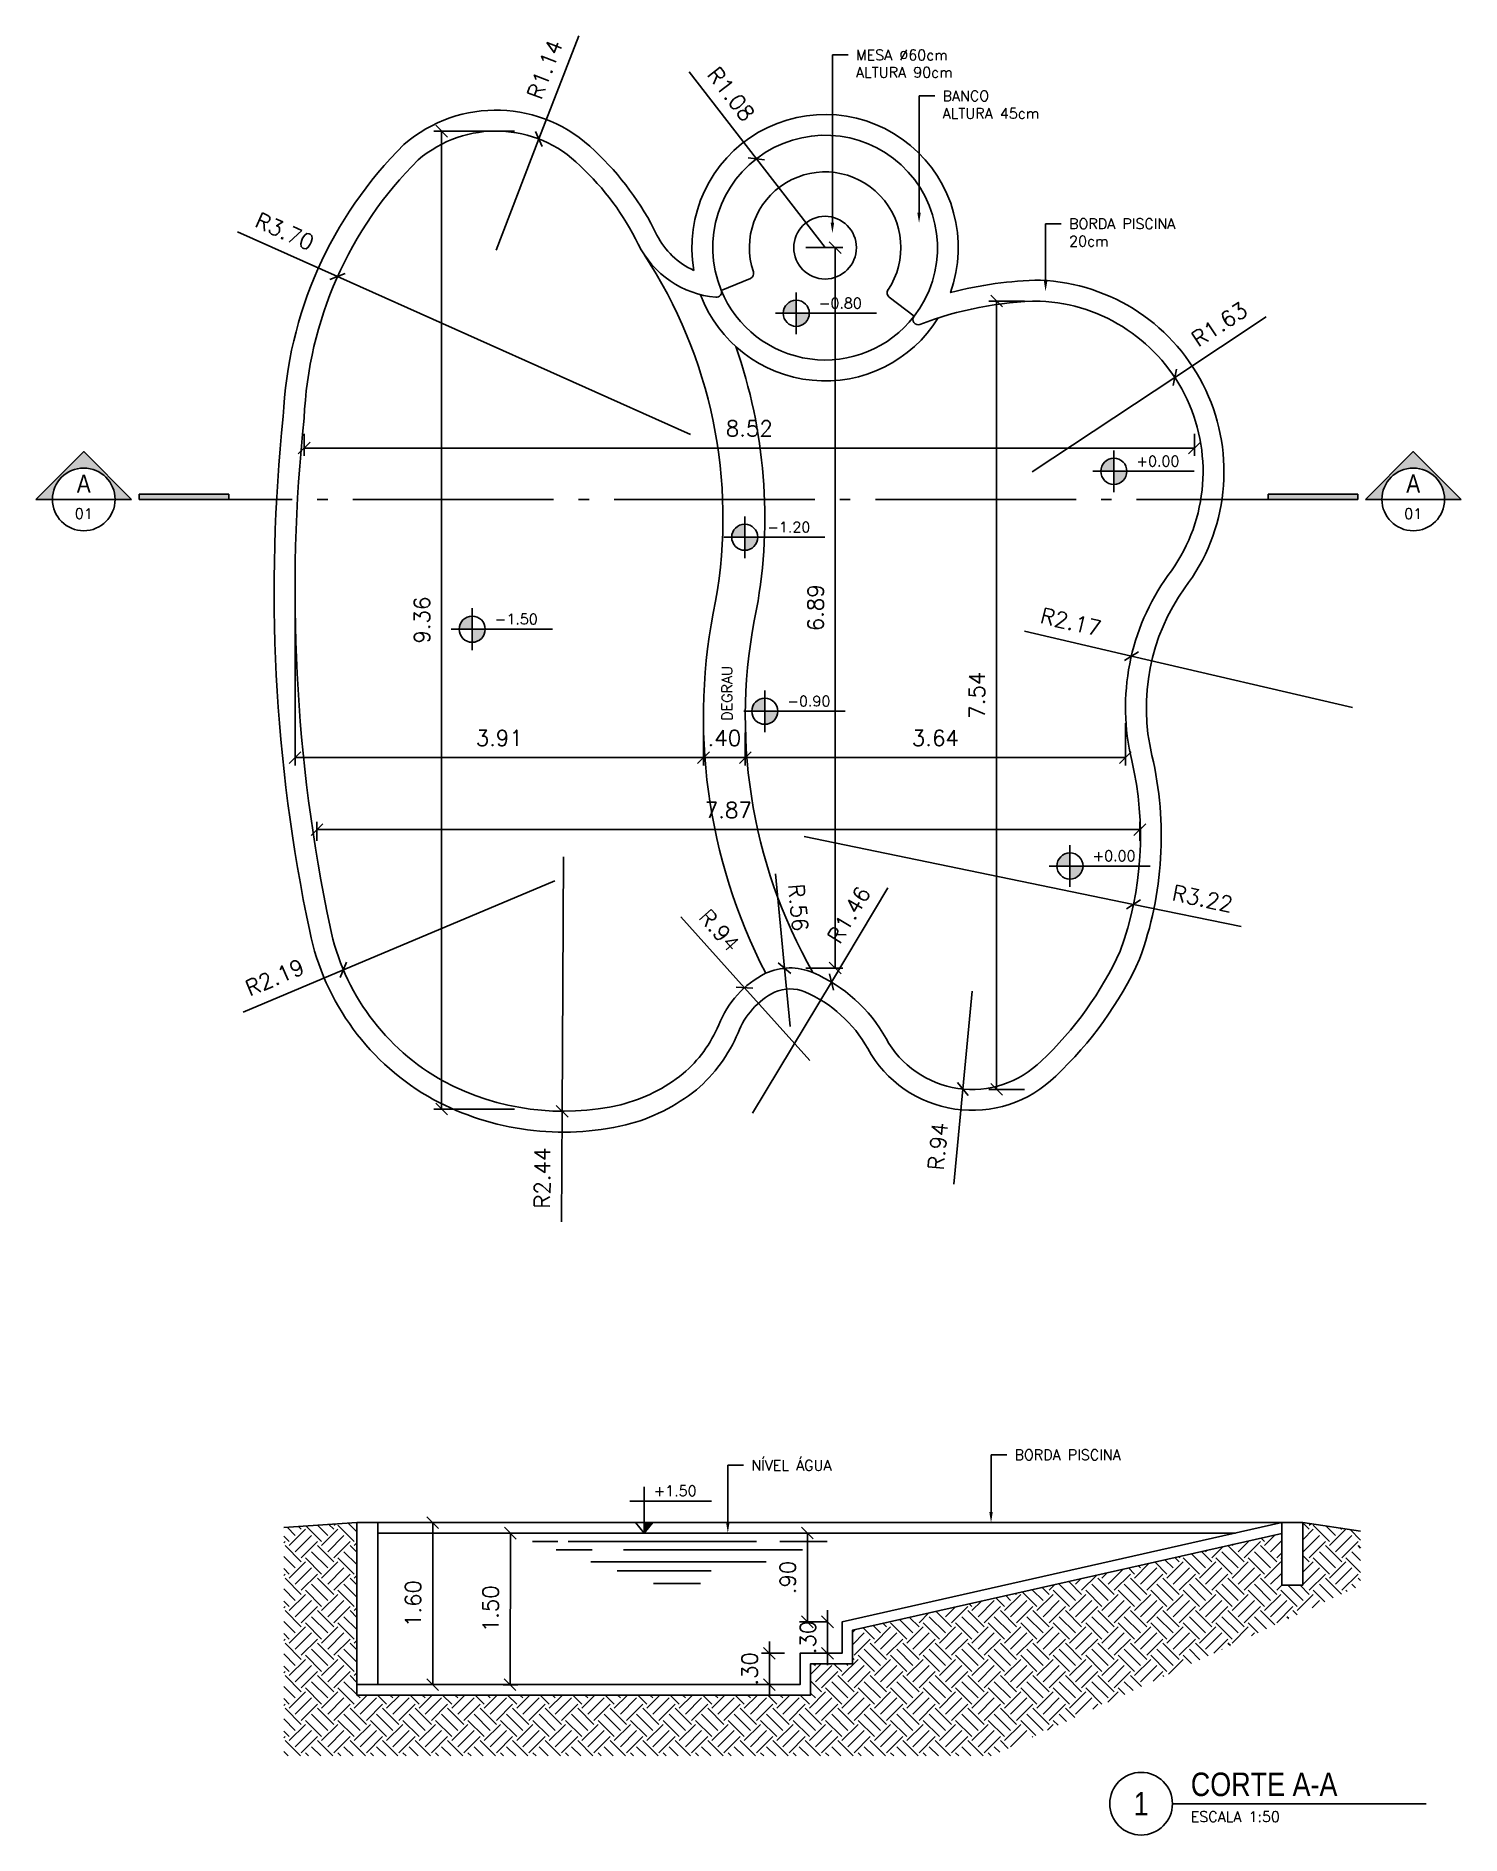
# Model space of a CAD drawing. Header units: millimetres. Extents: x 45003 to 46969, y 6653 to 6979.
# Drawn here: x 45148.23 to 45161.87, y 6816.34 to 6833.55 of the extents above; entities that cross this region are included whole.
import ezdxf
from ezdxf import colors
from ezdxf.entities.mleader import LeaderData, LeaderLine
from ezdxf.enums import TextEntityAlignment as Align
from ezdxf.math import Vec2, Vec3

# ---------------------------------------------------------------- set-up
doc = ezdxf.new("R2010")
doc.units = ezdxf.units.MM
doc.linetypes.add('ACAD_ISO04W100', pattern=[30, 24, -3, 0, -3])
for name, color, linetype in [('ARQ-ALVENARIA', 4, 'Continuous'), ('ARQ-COTAS', 30, 'Continuous'), ('ARQ-EIXOS', 2, 'ACAD_ISO04W100'), ('ARQ-ESTRUTURA', 6, 'Continuous'), ('ARQ-HACHURA', 253, 'Continuous'), ('ARQ-PENA-01', 1, 'Continuous'), ('ARQ-PENA-03', 3, 'Continuous'), ('ARQ-PISCINA', 3, 'Continuous'), ('ARQ-SÍMBOLOS', 2, 'Continuous'), ('ARQ-TEXTO2', 2, 'Continuous'), ('ARQ-TEXTO4', 4, 'Continuous')]:
    doc.layers.add(name, color=color, linetype=linetype)
doc.styles.add('ARIAL', font='ARIALN.TTF', dxfattribs={"height": 0.18})
doc.styles.add('ROMANS', font='romans.shx')
doc.styles.add('Romans_Anot', font='romans.shx')
doc.dimstyles.new('Escala 1-75', dxfattribs={"dimscale": 0.75, "dimtxt": 0.2, "dimasz": 0.15, "dimexe": 0.1, "dimexo": 0.2, "dimgap": 0.15, "dimtad": 1, "dimzin": 4, "dimdsep": 46, "dimtxsty": 'Romans_Anot', "dimblk": 'OBLIQUE', "dimcen": 0.25, "dimclrd": 256, "dimclre": 256, "dimclrt": 2, "dimadec": 0, "dimazin": 0, "dimtfac": 1, "dimtix": 1, "dimtmove": 2, "dimatfit": 3, "dimfxl": 0, "dimlwd": -1, "dimlwe": -1, "dimarcsym": 0})

msp = doc.modelspace()

# ---------------------------------------------------------------- texts
at = {"layer": 'ARQ-TEXTO2', "insert": (45154.795, 6827.001), "char_height": 0.1, "attachment_point": 1, "rotation": 90, "style": 'ROMANS'}
msp.add_mtext('DEGRAU', dxfattribs=at)

# ---------------------------------------------------------------- blocks, each defined once
blk = doc.blocks.new('_Oblique')
at = {"color": 0, "linetype": 'ByBlock', "lineweight": -2}
blk.add_line((-0.5, -0.5), (0.5, 0.5), dxfattribs=at)
blk = doc.blocks.new('*D37')
at = {"layer": 'ARQ-COTAS', "transparency": 16777216}
for p, q in [((45151.652, 6819.327), (45152.103, 6819.327)), ((45152.028, 6817.777), (45152.028, 6819.327)), ((45151.652, 6817.777), (45152.103, 6817.777))]:
    blk.add_line(p, q, dxfattribs=at)
at = {"layer": 'Defpoints', "color": 0, "transparency": 16777216}
for p in [(45151.502, 6819.327), (45152.028, 6819.327), (45151.502, 6817.777)]:
    blk.add_point(p, dxfattribs=at)
at = {"layer": 'ARQ-COTAS', "transparency": 16777216, "xscale": 0.1125, "yscale": 0.1125, "zscale": 0.1125}
for p, rotation in [((45152.028, 6819.327), 90), ((45152.028, 6817.777), 270)]:
    blk.add_blockref('_Oblique', p, dxfattribs=dict(at, rotation=rotation))
at = {"layer": 'ARQ-COTAS', "color": 2, "transparency": 16777216, "insert": (45151.841, 6818.552), "char_height": 0.15, "attachment_point": 5, "rotation": 90, "style": 'Romans_Anot'}
blk.add_mtext('1.60', dxfattribs=at)
blk = doc.blocks.new('Nível_Fachada')
at = {"layer": 'ARQ-SÍMBOLOS'}
h = blk.add_hatch(color=1, dxfattribs=at)
h.dxf.hatch_style = 1
h.paths.add_polyline_path([(0.167, 0.202), (0, 0.202), (0, 0)])
at = {"layer": 'ARQ-SÍMBOLOS', "color": 1}
for p, q in [((0, 0), (0, 0.884)), ((-0.271, 0.613), (1.29, 0.613)), ((-0.167, 0.202), (0.167, 0.202)), ((0, 0), (-0.167, 0.202)), ((0, 0), (0.167, 0.202))]:
    blk.add_line(p, q, dxfattribs=at)
at = {"layer": 'ARQ-TEXTO2', "style": 'ROMANS'}
blk.add_attdef('NIVEL-ACABADO', text='', height=0.2, dxfattribs=at).set_placement((0.182, 0.647), align=Align.BOTTOM_LEFT)
blk = doc.blocks.new('*D38')
at = {"layer": 'ARQ-COTAS', "transparency": 16777216}
for p, q in [((45152.705, 6819.226), (45152.846, 6819.226)), ((45152.768, 6817.776), (45152.771, 6819.226)), ((45152.702, 6817.776), (45152.843, 6817.776))]:
    blk.add_line(p, q, dxfattribs=at)
at = {"layer": 'Defpoints', "color": 0, "transparency": 16777216}
for p in [(45152.555, 6819.227), (45152.771, 6819.226), (45152.552, 6817.777)]:
    blk.add_point(p, dxfattribs=at)
at = {"layer": 'ARQ-COTAS', "transparency": 16777216, "xscale": 0.1125, "yscale": 0.1125, "zscale": 0.1125}
for p, rotation in [((45152.771, 6819.226), 89.88608376228883), ((45152.768, 6817.776), 269.8860837622888)]:
    blk.add_blockref('_Oblique', p, dxfattribs=dict(at, rotation=rotation))
at = {"layer": 'ARQ-COTAS', "color": 2, "transparency": 16777216, "insert": (45152.582, 6818.502), "char_height": 0.15, "attachment_point": 5, "rotation": 89.8861, "style": 'Romans_Anot'}
blk.add_mtext('1.50', dxfattribs=at)
blk = doc.blocks.new('*D39')
at = {"layer": 'ARQ-COTAS', "transparency": 16777216}
for p, q in [((45155.25, 6818.077), (45155.25, 6818.189)), ((45155.394, 6818.077), (45155.175, 6818.077)), ((45155.25, 6817.777), (45155.25, 6818.077)), ((45155.394, 6817.777), (45155.175, 6817.777)), ((45155.25, 6817.777), (45155.25, 6817.664))]:
    blk.add_line(p, q, dxfattribs=at)
at = {"layer": 'Defpoints', "color": 0, "transparency": 16777216}
for p in [(45155.25, 6818.077), (45155.544, 6818.077), (45155.544, 6817.777)]:
    blk.add_point(p, dxfattribs=at)
at = {"layer": 'ARQ-COTAS', "transparency": 16777216, "xscale": 0.1125, "yscale": 0.1125, "zscale": 0.1125}
for p, rotation in [((45155.25, 6818.077), 270), ((45155.25, 6817.777), 90)]:
    blk.add_blockref('_Oblique', p, dxfattribs=dict(at, rotation=rotation))
at = {"layer": 'ARQ-COTAS', "color": 2, "transparency": 16777216, "insert": (45155.062, 6817.927), "char_height": 0.15, "attachment_point": 5, "rotation": 90, "style": 'Romans_Anot'}
blk.add_mtext('.30', dxfattribs=at)
blk = doc.blocks.new('*D40')
at = {"layer": 'ARQ-COTAS', "transparency": 16777216}
for p, q in [((45155.806, 6818.377), (45155.806, 6818.489)), ((45155.795, 6818.377), (45155.731, 6818.377)), ((45155.806, 6818.377), (45155.806, 6818.077)), ((45155.795, 6818.077), (45155.731, 6818.077)), ((45155.806, 6818.077), (45155.806, 6817.964))]:
    blk.add_line(p, q, dxfattribs=at)
at = {"layer": 'Defpoints', "color": 0, "transparency": 16777216}
for p in [(45155.945, 6818.377), (45155.806, 6818.077), (45155.945, 6818.077)]:
    blk.add_point(p, dxfattribs=at)
at = {"layer": 'ARQ-COTAS', "transparency": 16777216, "xscale": 0.1125, "yscale": 0.1125, "zscale": 0.1125}
for p, rotation in [((45155.806, 6818.377), 270), ((45155.806, 6818.077), 90)]:
    blk.add_blockref('_Oblique', p, dxfattribs=dict(at, rotation=rotation))
at = {"layer": 'ARQ-COTAS', "color": 2, "transparency": 16777216, "insert": (45155.618, 6818.227), "char_height": 0.15, "attachment_point": 5, "rotation": 90, "style": 'Romans_Anot'}
blk.add_mtext('.30', dxfattribs=at)
blk = doc.blocks.new('*D41')
at = {"layer": 'ARQ-COTAS', "transparency": 16777216}
for p, q in [((45155.613, 6818.377), (45155.613, 6819.227)), ((45155.756, 6819.227), (45155.688, 6819.227)), ((45155.795, 6818.377), (45155.538, 6818.377))]:
    blk.add_line(p, q, dxfattribs=at)
at = {"layer": 'Defpoints', "color": 0, "transparency": 16777216}
for p in [(45155.606, 6819.227), (45155.613, 6819.227), (45155.945, 6818.377)]:
    blk.add_point(p, dxfattribs=at)
at = {"layer": 'ARQ-COTAS', "transparency": 16777216, "xscale": 0.1125, "yscale": 0.1125, "zscale": 0.1125}
for p, rotation in [((45155.613, 6819.227), 90), ((45155.613, 6818.377), 270)]:
    blk.add_blockref('_Oblique', p, dxfattribs=dict(at, rotation=rotation))
at = {"layer": 'ARQ-COTAS', "color": 2, "transparency": 16777216, "insert": (45155.426, 6818.802), "char_height": 0.15, "attachment_point": 5, "rotation": 90, "style": 'Romans_Anot'}
blk.add_mtext('.90', dxfattribs=at)
blk = doc.blocks.new('*U11')
at = {"layer": 'ARQ-SÍMBOLOS'}
blk.add_line((0.6, 0), (5.458, 0), dxfattribs=at)
blk.add_circle((0, 0), 0.6, dxfattribs=at)
at = {"layer": 'ARQ-TEXTO2', "style": 'ROMANS'}
blk.add_attdef('ESCALA1', text='', height=0.2, dxfattribs=at).set_placement((0.951, -0.149), align=Align.TOP_LEFT)
at = {"layer": 'ARQ-TEXTO4', "style": 'ARIAL'}
blk.add_attdef('TITULODODESENHO', (0.951, 0.146), '', height=0.45, dxfattribs=at)
blk.add_attdef('0', text='', height=0.45, dxfattribs=at).set_placement((0, 0), align=Align.MIDDLE)
blk = doc.blocks.new('Nível_Planta')
at = {"layer": 'ARQ-SÍMBOLOS', "ltscale": 0.1}
h = blk.add_hatch(color=1, dxfattribs=at)
h.dxf.hatch_style = 1
h.paths.add_polyline_path([(-0.25, 0), (0, 0), (0, 0.25, 0.414214)])
h.paths.add_polyline_path([(0.25, 0), (0, 0), (0, -0.25, 0.414214)])
at = {"layer": 'ARQ-SÍMBOLOS', "color": 1}
for p, q in [((0, 0.4), (0, -0.4)), ((1.535, 0), (-0.4, 0))]:
    blk.add_line(p, q, dxfattribs=at)
at = {"layer": 'ARQ-SÍMBOLOS', "color": 1, "ltscale": 0.1}
blk.add_line((-0.25, 0), (0.25, 0), dxfattribs=at)
at = {"layer": 'ARQ-SÍMBOLOS', "color": 1}
blk.add_circle((0, 0), 0.25, dxfattribs=at)
at = {"layer": 'ARQ-TEXTO2', "style": 'ROMANS'}
blk.add_attdef('NIVEL-ACABADO', text='', height=0.2, dxfattribs=at).set_placement((0.432, 0.034), align=Align.BOTTOM_LEFT)
blk = doc.blocks.new('Símbolo_Corte')
at = {"layer": 'ARQ-SÍMBOLOS'}
h = blk.add_hatch(color=256, dxfattribs=at)
h.dxf.hatch_style = 1
h.paths.add_polyline_path([(0, 0.915), (-0.915, 0), (-0.6, 0, -1), (0.6, 0), (0.915, 0)])
at = {"layer": 'ARQ-SÍMBOLOS', "ltscale": 0.1}
blk.add_hatch(color=256, dxfattribs=at).paths.add_polyline_path([(1.063, 0.1), (2.775, 0.1), (2.775, 0), (1.063, 0)])
at = {"layer": 'ARQ-SÍMBOLOS'}
for p, q in [((-0.915, 0), (-0.6, 0)), ((0.6, 0), (0.915, 0))]:
    blk.add_line(p, q, dxfattribs=at)
at = {"layer": 'ARQ-SÍMBOLOS', "color": 4}
blk.add_line((-0.6, 0), (0.6, 0), dxfattribs=at)
at = {"layer": 'ARQ-SÍMBOLOS'}
blk.add_lwpolyline([(-0.915, 0), (0, 0.915), (0.915, 0)], dxfattribs=at)
blk.add_lwpolyline([(1.063, 0.1), (2.775, 0.1), (2.775, 0), (1.063, 0)], close=True, dxfattribs=at)
blk.add_circle((0, 0), 0.6, dxfattribs=at)
at = {"layer": 'ARQ-TEXTO2', "style": 'ROMANS'}
blk.add_attdef('NUMERO-FOLHA', text='', height=0.2, dxfattribs=at).set_placement((0, -0.271), align=Align.MIDDLE_CENTER)
at = {"layer": 'ARQ-TEXTO4', "style": 'ARIAL'}
blk.add_attdef('NUMERO-DESENHO-NA-FOLHA', text='', height=0.35, dxfattribs=at).set_placement((0, 0.301), align=Align.MIDDLE_CENTER)
blk = doc.blocks.new('*D42')
at = {"layer": 'ARQ-COTAS', "transparency": 16777216}
for p, q in [((45152.81, 6832.642), (45152.038, 6832.642)), ((45152.113, 6823.284), (45152.113, 6832.642)), ((45152.81, 6823.284), (45152.038, 6823.284))]:
    blk.add_line(p, q, dxfattribs=at)
at = {"layer": 'Defpoints', "color": 0, "transparency": 16777216}
for p in [(45152.113, 6832.642), (45152.96, 6832.642), (45152.96, 6823.284)]:
    blk.add_point(p, dxfattribs=at)
at = {"layer": 'ARQ-COTAS', "transparency": 16777216, "xscale": 0.1125, "yscale": 0.1125, "zscale": 0.1125}
for p, rotation in [((45152.113, 6832.642), 90), ((45152.113, 6823.284), 270)]:
    blk.add_blockref('_Oblique', p, dxfattribs=dict(at, rotation=rotation))
at = {"layer": 'ARQ-COTAS', "color": 2, "transparency": 16777216, "insert": (45151.926, 6827.963), "char_height": 0.15, "attachment_point": 5, "rotation": 90, "style": 'Romans_Anot'}
blk.add_mtext('9.36', dxfattribs=at)
blk = doc.blocks.new('*D43')
at = {"layer": 'ARQ-COTAS', "transparency": 16777216}
for p, q in [((45157.69, 6831.016), (45157.349, 6831.016)), ((45157.424, 6831.016), (45157.424, 6823.472)), ((45157.69, 6823.472), (45157.349, 6823.472))]:
    blk.add_line(p, q, dxfattribs=at)
at = {"layer": 'Defpoints', "color": 0, "transparency": 16777216}
for p in [(45157.84, 6831.016), (45157.424, 6823.472), (45157.84, 6823.472)]:
    blk.add_point(p, dxfattribs=at)
at = {"layer": 'ARQ-COTAS', "transparency": 16777216, "xscale": 0.1125, "yscale": 0.1125, "zscale": 0.1125}
for p, rotation in [((45157.424, 6831.016), 90), ((45157.424, 6823.472), 270)]:
    blk.add_blockref('_Oblique', p, dxfattribs=dict(at, rotation=rotation))
at = {"layer": 'ARQ-COTAS', "color": 2, "transparency": 16777216, "insert": (45157.236, 6827.244), "char_height": 0.15, "attachment_point": 5, "rotation": 90, "style": 'Romans_Anot'}
blk.add_mtext('7.54', dxfattribs=at)
blk = doc.blocks.new('*D44')
at = {"layer": 'ARQ-COTAS', "transparency": 16777216}
for p, q in [((45150.798, 6829.745), (45150.798, 6829.534)), ((45159.318, 6829.745), (45159.318, 6829.534)), ((45150.798, 6829.609), (45159.318, 6829.609))]:
    blk.add_line(p, q, dxfattribs=at)
at = {"layer": 'Defpoints', "color": 0, "transparency": 16777216}
for p in [(45150.798, 6829.895), (45159.318, 6829.895), (45159.318, 6829.609)]:
    blk.add_point(p, dxfattribs=at)
at = {"layer": 'ARQ-COTAS', "transparency": 16777216, "xscale": 0.1125, "yscale": 0.1125, "zscale": 0.1125, "rotation": 180}
blk.add_blockref('_Oblique', (45150.798, 6829.609), dxfattribs=at)
at = {"layer": 'ARQ-COTAS', "transparency": 16777216, "xscale": 0.1125, "yscale": 0.1125, "zscale": 0.1125}
blk.add_blockref('_Oblique', (45159.318, 6829.609), dxfattribs=at)
at = {"layer": 'ARQ-COTAS', "color": 2, "transparency": 16777216, "insert": (45155.058, 6829.797), "char_height": 0.15, "attachment_point": 5, "style": 'Romans_Anot'}
blk.add_mtext('8.52', dxfattribs=at)
blk = doc.blocks.new('*D45')
at = {"layer": 'ARQ-COTAS', "transparency": 16777216}
for p, q in [((45150.92, 6825.851), (45150.92, 6826.033)), ((45158.795, 6825.851), (45158.795, 6826.033)), ((45158.795, 6825.958), (45150.92, 6825.958))]:
    blk.add_line(p, q, dxfattribs=at)
at = {"layer": 'Defpoints', "color": 0, "transparency": 16777216}
for p in [(45150.92, 6825.958), (45150.92, 6825.701), (45158.795, 6825.701)]:
    blk.add_point(p, dxfattribs=at)
at = {"layer": 'ARQ-COTAS', "transparency": 16777216, "xscale": 0.1125, "yscale": 0.1125, "zscale": 0.1125, "rotation": 180}
blk.add_blockref('_Oblique', (45150.92, 6825.958), dxfattribs=at)
at = {"layer": 'ARQ-COTAS', "transparency": 16777216, "xscale": 0.1125, "yscale": 0.1125, "zscale": 0.1125}
blk.add_blockref('_Oblique', (45158.795, 6825.958), dxfattribs=at)
at = {"layer": 'ARQ-COTAS', "color": 2, "transparency": 16777216, "insert": (45154.857, 6826.145), "char_height": 0.15, "attachment_point": 5, "style": 'Romans_Anot'}
blk.add_mtext('7.87', dxfattribs=at)
blk = doc.blocks.new('*D46')
at = {"layer": 'ARQ-COTAS', "transparency": 16777216}
for p in [(45154.483, 6833.208), (45155.783, 6831.527)]:
    blk.add_line(p, (45155.125, 6832.378), dxfattribs=at)
at = {"layer": 'Defpoints', "color": 0, "transparency": 16777216}
for p in [(45155.125, 6832.378), (45155.783, 6831.527)]:
    blk.add_point(p, dxfattribs=at)
at = {"layer": 'ARQ-COTAS', "transparency": 16777216, "xscale": 0.1125, "yscale": 0.1125, "zscale": 0.1125, "rotation": 307.7284938888587}
blk.add_blockref('_Oblique', (45155.125, 6832.378), dxfattribs=at)
at = {"layer": 'ARQ-COTAS', "color": 2, "transparency": 16777216, "insert": (45154.883, 6832.997), "char_height": 0.15, "attachment_point": 5, "rotation": 307.7285, "style": 'Romans_Anot'}
blk.add_mtext('R1.08', dxfattribs=at)
blk = doc.blocks.new('*D47')
at = {"layer": 'ARQ-COTAS', "transparency": 16777216}
for p in [(45160.005, 6830.864), (45157.766, 6829.383)]:
    blk.add_line(p, (45159.129, 6830.285), dxfattribs=at)
at = {"layer": 'Defpoints', "color": 0, "transparency": 16777216}
for p in [(45159.129, 6830.285), (45157.766, 6829.383)]:
    blk.add_point(p, dxfattribs=at)
at = {"layer": 'ARQ-COTAS', "transparency": 16777216, "xscale": 0.1125, "yscale": 0.1125, "zscale": 0.1125, "rotation": 213.4753070500508}
blk.add_blockref('_Oblique', (45159.129, 6830.285), dxfattribs=at)
at = {"layer": 'ARQ-COTAS', "color": 2, "transparency": 16777216, "insert": (45159.557, 6830.793), "char_height": 0.15, "attachment_point": 5, "rotation": 33.4753, "style": 'Romans_Anot'}
blk.add_mtext('R1.63', dxfattribs=at)
blk = doc.blocks.new('*D48')
at = {"layer": 'ARQ-COTAS', "transparency": 16777216}
for p in [(45157.691, 6827.856), (45160.829, 6827.126)]:
    blk.add_line(p, (45158.714, 6827.618), dxfattribs=at)
at = {"layer": 'Defpoints', "color": 0, "transparency": 16777216}
for p in [(45158.714, 6827.618), (45160.829, 6827.126)]:
    blk.add_point(p, dxfattribs=at)
at = {"layer": 'ARQ-COTAS', "transparency": 16777216, "xscale": 0.1125, "yscale": 0.1125, "zscale": 0.1125, "rotation": 346.9117881491242}
blk.add_blockref('_Oblique', (45158.714, 6827.618), dxfattribs=at)
at = {"layer": 'ARQ-COTAS', "color": 2, "transparency": 16777216, "insert": (45158.135, 6827.945), "char_height": 0.15, "attachment_point": 5, "rotation": 346.9118, "style": 'Romans_Anot'}
blk.add_mtext('R2.17', dxfattribs=at)
blk = doc.blocks.new('*D49')
at = {"layer": 'ARQ-COTAS', "transparency": 16777216}
for p in [(45157.19, 6824.412), (45157.016, 6822.566)]:
    blk.add_line(p, (45157.102, 6823.476), dxfattribs=at)
at = {"layer": 'Defpoints', "color": 0, "transparency": 16777216}
for p in [(45157.19, 6824.412), (45157.102, 6823.476)]:
    blk.add_point(p, dxfattribs=at)
at = {"layer": 'ARQ-COTAS', "transparency": 16777216, "xscale": 0.1125, "yscale": 0.1125, "zscale": 0.1125, "rotation": 84.62246105739659}
blk.add_blockref('_Oblique', (45157.102, 6823.476), dxfattribs=at)
at = {"layer": 'ARQ-COTAS', "color": 2, "transparency": 16777216, "insert": (45156.862, 6822.927), "char_height": 0.15, "attachment_point": 5, "rotation": 84.6225, "style": 'Romans_Anot'}
blk.add_mtext('R.94', dxfattribs=at)
blk = doc.blocks.new('*D50')
at = {"layer": 'ARQ-COTAS', "transparency": 16777216}
for p in [(45155.582, 6825.892), (45159.763, 6825.031)]:
    blk.add_line(p, (45158.734, 6825.243), dxfattribs=at)
at = {"layer": 'Defpoints', "color": 0, "transparency": 16777216}
for p in [(45155.582, 6825.892), (45158.734, 6825.243)]:
    blk.add_point(p, dxfattribs=at)
at = {"layer": 'ARQ-COTAS', "transparency": 16777216, "xscale": 0.1125, "yscale": 0.1125, "zscale": 0.1125, "rotation": 168.3555883283055}
blk.add_blockref('_Oblique', (45158.734, 6825.243), dxfattribs=at)
at = {"layer": 'ARQ-COTAS', "color": 2, "transparency": 16777216, "insert": (45159.396, 6825.298), "char_height": 0.15, "attachment_point": 5, "rotation": 348.3556, "style": 'Romans_Anot'}
blk.add_mtext('R3.22', dxfattribs=at)
blk = doc.blocks.new('*D51')
at = {"layer": 'ARQ-COTAS', "transparency": 16777216}
for p in [(45156.384, 6825.4), (45155.087, 6823.245)]:
    blk.add_line(p, (45155.843, 6824.5), dxfattribs=at)
at = {"layer": 'Defpoints', "color": 0, "transparency": 16777216}
for p in [(45155.843, 6824.5), (45155.087, 6823.245)]:
    blk.add_point(p, dxfattribs=at)
at = {"layer": 'ARQ-COTAS', "transparency": 16777216, "xscale": 0.1125, "yscale": 0.1125, "zscale": 0.1125, "rotation": 238.9556309803801}
blk.add_blockref('_Oblique', (45155.843, 6824.5), dxfattribs=at)
at = {"layer": 'ARQ-COTAS', "color": 2, "transparency": 16777216, "insert": (45156.011, 6825.143), "char_height": 0.15, "attachment_point": 5, "rotation": 58.9556, "style": 'Romans_Anot'}
blk.add_mtext('R1.46', dxfattribs=at)
blk = doc.blocks.new('*D52')
at = {"layer": 'ARQ-COTAS', "transparency": 16777216}
for p in [(45154.401, 6825.125), (45155.636, 6823.749)]:
    blk.add_line(p, (45155.012, 6824.445), dxfattribs=at)
at = {"layer": 'Defpoints', "color": 0, "transparency": 16777216}
for p in [(45155.012, 6824.445), (45155.636, 6823.749)]:
    blk.add_point(p, dxfattribs=at)
at = {"layer": 'ARQ-COTAS', "transparency": 16777216, "xscale": 0.1125, "yscale": 0.1125, "zscale": 0.1125, "rotation": 311.910066172367}
blk.add_blockref('_Oblique', (45155.012, 6824.445), dxfattribs=at)
at = {"layer": 'ARQ-COTAS', "color": 2, "transparency": 16777216, "insert": (45154.771, 6824.994), "char_height": 0.15, "attachment_point": 5, "rotation": 311.9101, "style": 'Romans_Anot'}
blk.add_mtext('R.94', dxfattribs=at)
blk = doc.blocks.new('*D53')
at = {"layer": 'ARQ-COTAS', "transparency": 16777216}
for p in [(45155.307, 6825.535), (45155.448, 6824.073)]:
    blk.add_line(p, (45155.394, 6824.632), dxfattribs=at)
at = {"layer": 'Defpoints', "color": 0, "transparency": 16777216}
for p in [(45155.394, 6824.632), (45155.448, 6824.073)]:
    blk.add_point(p, dxfattribs=at)
at = {"layer": 'ARQ-COTAS', "transparency": 16777216, "xscale": 0.1125, "yscale": 0.1125, "zscale": 0.1125, "rotation": 275.5289905412298}
blk.add_blockref('_Oblique', (45155.394, 6824.632), dxfattribs=at)
at = {"layer": 'ARQ-COTAS', "color": 2, "transparency": 16777216, "insert": (45155.526, 6825.213), "char_height": 0.15, "attachment_point": 5, "rotation": 275.529, "style": 'Romans_Anot'}
blk.add_mtext('R.56', dxfattribs=at)
blk = doc.blocks.new('*D54')
at = {"layer": 'ARQ-COTAS', "transparency": 16777216}
for p, q in [((45154.619, 6826.886), (45154.619, 6826.572)), ((45155.019, 6826.886), (45155.019, 6826.572)), ((45154.619, 6826.647), (45154.506, 6826.647)), ((45155.019, 6826.647), (45154.619, 6826.647)), ((45155.019, 6826.647), (45155.131, 6826.647))]:
    blk.add_line(p, q, dxfattribs=at)
at = {"layer": 'Defpoints', "color": 0, "transparency": 16777216}
for p in [(45154.619, 6827.036), (45155.019, 6827.036), (45154.619, 6826.647)]:
    blk.add_point(p, dxfattribs=at)
at = {"layer": 'ARQ-COTAS', "transparency": 16777216, "xscale": 0.1125, "yscale": 0.1125, "zscale": 0.1125}
blk.add_blockref('_Oblique', (45154.619, 6826.647), dxfattribs=at)
at = {"layer": 'ARQ-COTAS', "transparency": 16777216, "xscale": 0.1125, "yscale": 0.1125, "zscale": 0.1125, "rotation": 180}
blk.add_blockref('_Oblique', (45155.019, 6826.647), dxfattribs=at)
at = {"layer": 'ARQ-COTAS', "color": 2, "transparency": 16777216, "insert": (45154.819, 6826.835), "char_height": 0.15, "attachment_point": 5, "style": 'Romans_Anot'}
blk.add_mtext('.40', dxfattribs=at)
blk = doc.blocks.new('*D55')
at = {"layer": 'ARQ-COTAS', "transparency": 16777216}
for p, q in [((45155.598, 6831.527), (45155.954, 6831.527)), ((45155.879, 6824.634), (45155.879, 6831.527)), ((45155.598, 6824.634), (45155.954, 6824.634))]:
    blk.add_line(p, q, dxfattribs=at)
at = {"layer": 'Defpoints', "color": 0, "transparency": 16777216}
for p in [(45155.448, 6831.527), (45155.879, 6831.527), (45155.448, 6824.634)]:
    blk.add_point(p, dxfattribs=at)
at = {"layer": 'ARQ-COTAS', "transparency": 16777216, "xscale": 0.1125, "yscale": 0.1125, "zscale": 0.1125}
for p, rotation in [((45155.879, 6831.527), 90), ((45155.879, 6824.634), 270)]:
    blk.add_blockref('_Oblique', p, dxfattribs=dict(at, rotation=rotation))
at = {"layer": 'ARQ-COTAS', "color": 2, "transparency": 16777216, "insert": (45155.692, 6828.081), "char_height": 0.15, "attachment_point": 5, "rotation": 90, "style": 'Romans_Anot'}
blk.add_mtext('6.89', dxfattribs=at)
blk = doc.blocks.new('*D56')
at = {"layer": 'ARQ-COTAS', "transparency": 16777216}
for p, q in [((45150.711, 6828.099), (45150.711, 6826.572)), ((45154.619, 6826.886), (45154.619, 6826.572)), ((45154.619, 6826.647), (45150.711, 6826.647))]:
    blk.add_line(p, q, dxfattribs=at)
at = {"layer": 'Defpoints', "color": 0, "transparency": 16777216}
for p in [(45150.711, 6828.249), (45154.619, 6827.036), (45150.711, 6826.647)]:
    blk.add_point(p, dxfattribs=at)
at = {"layer": 'ARQ-COTAS', "transparency": 16777216, "xscale": 0.1125, "yscale": 0.1125, "zscale": 0.1125, "rotation": 180}
blk.add_blockref('_Oblique', (45150.711, 6826.647), dxfattribs=at)
at = {"layer": 'ARQ-COTAS', "transparency": 16777216, "xscale": 0.1125, "yscale": 0.1125, "zscale": 0.1125}
blk.add_blockref('_Oblique', (45154.619, 6826.647), dxfattribs=at)
at = {"layer": 'ARQ-COTAS', "color": 2, "transparency": 16777216, "insert": (45152.665, 6826.835), "char_height": 0.15, "attachment_point": 5, "style": 'Romans_Anot'}
blk.add_mtext('3.91', dxfattribs=at)
blk = doc.blocks.new('*D57')
at = {"layer": 'ARQ-COTAS', "transparency": 16777216}
for p, q in [((45155.019, 6826.886), (45155.019, 6826.572)), ((45158.657, 6826.976), (45158.657, 6826.572)), ((45155.019, 6826.647), (45158.657, 6826.647))]:
    blk.add_line(p, q, dxfattribs=at)
at = {"layer": 'Defpoints', "color": 0, "transparency": 16777216}
for p in [(45158.657, 6827.126), (45155.019, 6827.036), (45158.657, 6826.647)]:
    blk.add_point(p, dxfattribs=at)
at = {"layer": 'ARQ-COTAS', "transparency": 16777216, "xscale": 0.1125, "yscale": 0.1125, "zscale": 0.1125, "rotation": 180}
blk.add_blockref('_Oblique', (45155.019, 6826.647), dxfattribs=at)
at = {"layer": 'ARQ-COTAS', "transparency": 16777216, "xscale": 0.1125, "yscale": 0.1125, "zscale": 0.1125}
blk.add_blockref('_Oblique', (45158.657, 6826.647), dxfattribs=at)
at = {"layer": 'ARQ-COTAS', "color": 2, "transparency": 16777216, "insert": (45156.838, 6826.835), "char_height": 0.15, "attachment_point": 5, "style": 'Romans_Anot'}
blk.add_mtext('3.64', dxfattribs=at)
blk = doc.blocks.new('*D58')
at = {"layer": 'ARQ-COTAS', "transparency": 16777216}
for p in [(45153.425, 6833.553), (45152.634, 6831.503)]:
    blk.add_line(p, (45153.044, 6832.567), dxfattribs=at)
at = {"layer": 'Defpoints', "color": 0, "transparency": 16777216}
for p in [(45153.044, 6832.567), (45152.634, 6831.503)]:
    blk.add_point(p, dxfattribs=at)
at = {"layer": 'ARQ-COTAS', "transparency": 16777216, "xscale": 0.1125, "yscale": 0.1125, "zscale": 0.1125, "rotation": 248.8808996571525}
blk.add_blockref('_Oblique', (45153.044, 6832.567), dxfattribs=at)
at = {"layer": 'ARQ-COTAS', "color": 2, "transparency": 16777216, "insert": (45153.101, 6833.232), "char_height": 0.15, "attachment_point": 5, "rotation": 68.8809, "style": 'Romans_Anot'}
blk.add_mtext('R1.14', dxfattribs=at)
blk = doc.blocks.new('*D59')
at = {"layer": 'ARQ-COTAS', "transparency": 16777216}
for p in [(45150.159, 6831.679), (45154.495, 6829.74)]:
    blk.add_line(p, (45151.117, 6831.251), dxfattribs=at)
at = {"layer": 'Defpoints', "color": 0, "transparency": 16777216}
for p in [(45151.117, 6831.251), (45154.495, 6829.74)]:
    blk.add_point(p, dxfattribs=at)
at = {"layer": 'ARQ-COTAS', "transparency": 16777216, "xscale": 0.1125, "yscale": 0.1125, "zscale": 0.1125, "rotation": 335.8964937702767}
blk.add_blockref('_Oblique', (45151.117, 6831.251), dxfattribs=at)
at = {"layer": 'ARQ-COTAS', "color": 2, "transparency": 16777216, "insert": (45150.612, 6831.682), "char_height": 0.15, "attachment_point": 5, "rotation": 335.8965, "style": 'Romans_Anot'}
blk.add_mtext('R3.70', dxfattribs=at)
blk = doc.blocks.new('*D60')
at = {"layer": 'ARQ-COTAS', "transparency": 16777216}
for p in [(45153.279, 6825.699), (45153.261, 6822.206)]:
    blk.add_line(p, (45153.267, 6823.263), dxfattribs=at)
at = {"layer": 'Defpoints', "color": 0, "transparency": 16777216}
for p in [(45153.279, 6825.699), (45153.267, 6823.263)]:
    blk.add_point(p, dxfattribs=at)
at = {"layer": 'ARQ-COTAS', "transparency": 16777216, "xscale": 0.1125, "yscale": 0.1125, "zscale": 0.1125, "rotation": 89.71129499583515}
blk.add_blockref('_Oblique', (45153.267, 6823.263), dxfattribs=at)
at = {"layer": 'ARQ-COTAS', "color": 2, "transparency": 16777216, "insert": (45153.076, 6822.623), "char_height": 0.15, "attachment_point": 5, "rotation": 89.7113, "style": 'Romans_Anot'}
blk.add_mtext('R2.44', dxfattribs=at)
blk = doc.blocks.new('*D61')
at = {"layer": 'ARQ-COTAS', "transparency": 16777216}
for p in [(45153.196, 6825.469), (45150.213, 6824.212)]:
    blk.add_line(p, (45151.174, 6824.617), dxfattribs=at)
at = {"layer": 'Defpoints', "color": 0, "transparency": 16777216}
for p in [(45153.196, 6825.469), (45151.174, 6824.617)]:
    blk.add_point(p, dxfattribs=at)
at = {"layer": 'ARQ-COTAS', "transparency": 16777216, "xscale": 0.1125, "yscale": 0.1125, "zscale": 0.1125, "rotation": 22.85120308275364}
blk.add_blockref('_Oblique', (45151.174, 6824.617), dxfattribs=at)
at = {"layer": 'ARQ-COTAS', "color": 2, "transparency": 16777216, "insert": (45150.517, 6824.544), "char_height": 0.15, "attachment_point": 5, "rotation": 22.8512, "style": 'Romans_Anot'}
blk.add_mtext('R2.19', dxfattribs=at)

# ---------------------------------------------------------------- dimensions: what is measured, and where the dimension line sits
at = {"layer": 'ARQ-COTAS'}
for center, mpoint, picture, middle in [((45152.634, 6831.503), (45153.044, 6832.567), '*D58', (45153.101, 6833.232)), ((45155.783, 6831.5274), (45155.1252, 6832.3776), '*D46', (45154.8834, 6832.9965)), ((45154.495, 6829.74), (45151.117, 6831.251), '*D59', (45150.612, 6831.682)), ((45157.766, 6829.383), (45159.129, 6830.285), '*D47', (45159.557, 6830.793)), ((45160.829, 6827.126), (45158.714, 6827.618), '*D48', (45158.135, 6827.945)), ((45155.582, 6825.892), (45158.734, 6825.243), '*D50', (45159.396, 6825.298)), ((45153.279, 6825.699), (45153.267, 6823.263), '*D60', (45153.076, 6822.623)), ((45155.448, 6824.073), (45155.394, 6824.632), '*D53', (45155.526, 6825.213)), ((45153.196, 6825.469), (45151.174, 6824.617), '*D61', (45150.517, 6824.544)), ((45155.0875, 6823.2452), (45155.8427, 6824.5), '*D51', (45156.0108, 6825.1429)), ((45155.6364, 6823.7485), (45155.0115, 6824.4447), '*D52', (45154.7705, 6824.9939)), ((45157.19, 6824.412), (45157.102, 6823.476), '*D49', (45156.862, 6822.927))]:
    dim = msp.add_radius_dim(center=center, mpoint=mpoint, dimstyle='Escala 1-75', dxfattribs=at)
    dim.commit()
    dim.dimension.update_dxf_attribs({"geometry": picture, "text_midpoint": middle})
for p1, p2, distance, picture, middle in [((45152.96, 6823.284), (45152.96, 6832.642), 0.847, '*D42', (45151.926, 6827.963)), ((45155.448, 6824.634), (45155.448, 6831.527), -0.431, '*D55', (45155.692, 6828.081)), ((45157.84, 6831.016), (45157.84, 6823.472), -0.416, '*D43', (45157.236, 6827.244)), ((45150.798, 6829.895), (45159.318, 6829.895), -0.286, '*D44', (45155.058, 6829.797)), ((45155.019, 6827.036), (45154.619, 6827.036), 0.389, '*D54', (45154.819, 6826.835)), ((45158.7948, 6825.701), (45150.9199, 6825.701), -0.2568, '*D45', (45154.8573, 6826.1453)), ((45155.945, 6818.377), (45155.945, 6818.077), -0.139, '*D40', (45155.618, 6818.227)), ((45155.544, 6817.777), (45155.544, 6818.077), 0.294, '*D39', (45155.062, 6817.927))]:
    dim = msp.add_aligned_dim(p1=p1, p2=p2, distance=distance, dimstyle='Escala 1-75', dxfattribs=at)
    dim.commit()
    dim.dimension.update_dxf_attribs({"geometry": picture, "text_midpoint": middle})
for base, p1, p2, picture, middle in [((45150.711, 6826.647), (45154.619, 6827.036), (45150.711, 6828.249), '*D56', (45152.665, 6826.835)), ((45158.657, 6826.647), (45155.019, 6827.036), (45158.657, 6827.126), '*D57', (45156.838, 6826.835))]:
    dim = msp.add_linear_dim(base=base, p1=p1, p2=p2, dimstyle='Escala 1-75', dxfattribs=at)
    dim.commit()
    dim.dimension.update_dxf_attribs({"geometry": picture, "text_midpoint": middle})
for p1, p2, distance, text, picture, middle in [((45151.502, 6817.777), (45151.502, 6819.327), -0.526, '1.60', '*D37', (45151.841, 6818.552)), ((45152.552, 6817.777), (45152.555, 6819.227), -0.215, '1.50', '*D38', (45152.582, 6818.502))]:
    dim = msp.add_aligned_dim(p1=p1, p2=p2, distance=distance, text=text, dimstyle='Escala 1-75', dxfattribs=at)
    dim.commit()
    dim.dimension.update_dxf_attribs({"geometry": picture, "text_midpoint": middle})
dim = msp.add_linear_dim(base=(45155.613, 6819.227), p1=(45155.945, 6818.377), p2=(45155.606, 6819.227), angle=90, text='.90', dimstyle='Escala 1-75', dxfattribs=at)
dim.commit()
dim.dimension.update_dxf_attribs({"geometry": '*D41', "text_midpoint": (45155.426, 6818.802)})

# ---------------------------------------------------------------- hatches: boundary and pattern name
at = {"layer": 'ARQ-HACHURA'}
h = msp.add_hatch(dxfattribs=at)
h.set_pattern_fill('EARTH', color=256, scale=0.88, angle=45)
h.set_pattern_definition([(45, (82.78252, -27.0479), (0, 0.3111269837), [0.22, -0.22]), (45, (82.72418, -26.98957), (0, 0.3111269837), [0.22, -0.22]), (45, (82.66585, -26.93124), (0, 0.3111269837), [0.22, -0.22]), (135, (82.66585, -26.89234), (-0.3111269837, 0), [0.22, -0.22]), (135, (82.72418, -26.834), (-0.3111269837, 0), [0.22, -0.22]), (135, (82.78252, -26.77567), (-0.3111269837, 0), [0.22, -0.22])])
h.paths.add_polyline_path([(45160.907, 6818.727), (45160.907, 6819.246), (45160.355, 6819.327), (45160.355, 6818.727), (45160.153, 6818.727), (45160.153, 6819.224), (45156.045, 6818.297), (45156.045, 6817.977), (45155.644, 6817.977), (45155.644, 6817.677), (45151.302, 6817.677), (45151.302, 6817.777), (45151.302, 6819.327), (45150.602, 6819.28), (45150.602, 6817.094), (45157.377, 6817.094)])
h = msp.add_hatch(dxfattribs=at)
h.set_pattern_fill('AR-RROOF', color=256, scale=0.3)
h.set_pattern_definition([(0, (82.78252, -27.0479), (0.66, 0.3), [4.5, -0.6, 1.5, -0.3]), (0, (83.18152, -26.8979), (-0.3, 0.399), [0.9, -0.099, 1.8, -0.225]), (0, (82.93252, -26.7929), (1.56, 0.201), [2.4, -0.42, 1.2, -0.3])])
h.paths.add_polyline_path([(45156.052, 6819.227), (45152.746, 6819.227), (45154.361, 6818.67)])

# ---------------------------------------------------------------- linework, layer by layer
at = {"layer": 'ARQ-ALVENARIA'}
for p, q in [((45151.302, 6817.777), (45151.302, 6819.327)), ((45151.502, 6819.327), (45151.302, 6819.327)), ((45151.502, 6817.777), (45151.502, 6819.327)), ((45160.153, 6818.727), (45160.153, 6819.327)), ((45160.153, 6819.327), (45160.355, 6819.327)), ((45160.355, 6818.727), (45160.355, 6819.327)), ((45160.355, 6818.727), (45160.153, 6818.727))]:
    msp.add_line(p, q, dxfattribs=at)
at = {"layer": 'ARQ-EIXOS', "ltscale": 0.08}
msp.add_line((45160.684, 6829.118), (45149.416, 6829.118), dxfattribs=at)
at = {"layer": 'ARQ-ESTRUTURA'}
msp.add_line((45151.302, 6817.777), (45151.302, 6817.677), dxfattribs=at)
for points in [[(45160.153, 6819.327), (45155.945, 6818.377), (45155.945, 6818.077), (45155.544, 6818.077), (45155.544, 6817.777), (45151.302, 6817.777)], [(45160.153, 6819.224), (45156.045, 6818.297), (45156.045, 6817.977), (45155.644, 6817.977), (45155.644, 6817.677), (45151.302, 6817.677)]]:
    msp.add_lwpolyline(points, dxfattribs=at)
at = {"layer": 'ARQ-HACHURA'}
for points in [[(45155.215, 6824.584, -0.173271), (45154.735, 6828.144, 0.191756), (45154.051, 6831.461)], [(45155.667, 6824.59, -0.184146), (45155.128, 6828.067, 0.128723), (45154.929, 6830.581, 0.128723)]]:
    msp.add_lwpolyline(points, format="xyb", dxfattribs=at)
at = {"layer": 'ARQ-PENA-01'}
for p, q in [((45154.789, 6831.117), (45155.068, 6831.232)), ((45156.395, 6831.054), (45156.634, 6830.87)), ((45151.502, 6819.227), (45159.71, 6819.227))]:
    msp.add_line(p, q, dxfattribs=at)
msp.add_circle((45155.783, 6831.527), 0.3, dxfattribs=at)
for centre, radius, start, end in [((45155.783, 6831.527), 0.725, 326.0044, 198.7272), ((45155.049, 6831.279), 0.05, 292.4263, 18.7272), ((45155.783, 6831.527), 1.275, 200.6678, 328.1411), ((45155.783, 6831.527), 1.075, 202.2199, 322.3053), ((45156.426, 6831.094), 0.05, 146.0044, 232.3053)]:
    msp.add_arc(centre, radius, start, end, dxfattribs=at)
at = {"layer": 'ARQ-PENA-03'}
for p, q in [((45151.302, 6819.327), (45150.602, 6819.28)), ((45151.502, 6819.327), (45160.153, 6819.327)), ((45160.907, 6819.246), (45160.355, 6819.327))]:
    msp.add_line(p, q, dxfattribs=at)
at = {"layer": 'ARQ-PISCINA'}
for points in [[(45154.527, 6831.31, -1.297582), (45156.983, 6831.097, -0.061041), (45157.843, 6831.216, -0.606375), (45159.224, 6828.271, 0.216982), (45158.911, 6826.667, -0.145649), (45158.793, 6824.72, -0.096975), (45157.99, 6823.6, -0.497344), (45156.191, 6823.863, 0.164665), (45155.589, 6824.406, 0.208008), (45155.3, 6824.403, 0.183809), (45154.95, 6824.014, -0.11761), (45154.552, 6823.469, -0.106207), (45153.876, 6823.132, -0.181669), (45152.038, 6823.374, -0.219117), (45150.851, 6824.986, -0.07834), (45150.598, 6829.91, -0.189043), (45151.753, 6832.513, -0.393196), (45153.578, 6832.454, -0.091383), (45154.174, 6831.648, 0.174792)], [(45154.737, 6831.052, 0.561738), (45154.788, 6831.121, -1.730561), (45156.634, 6830.87, 0.758205), (45156.691, 6830.793, -0.087561), (45157.84, 6831.016, -0.605825), (45159.063, 6828.39, 0.217307), (45158.717, 6826.621, -0.144975), (45158.608, 6824.796, -0.09656), (45157.851, 6823.744, -0.498314), (45156.366, 6823.96, 0.164974), (45155.667, 6824.59, 0.211033), (45155.213, 6824.583, 0.184313), (45154.765, 6824.089, -0.116479), (45154.424, 6823.623, -0.105365), (45153.829, 6823.326, -0.18127), (45152.133, 6823.55, -0.218997), (45151.046, 6825.027, -0.078448), (45150.798, 6829.895, -0.189018), (45151.889, 6832.366, -0.392395), (45153.439, 6832.31, -0.091738), (45153.995, 6831.56, 0.261245)]]:
    msp.add_lwpolyline(points, format="xyb", close=True, dxfattribs=at)

# ---------------------------------------------------------------- block references
at = {"layer": 'ARQ-SÍMBOLOS', "xscale": 0.5, "yscale": 0.5, "zscale": 0.5}
for name, p, values in [('Nível_Planta', (45155.507, 6830.899), {'NIVEL-ACABADO': '-0.80'}), ('Nível_Planta', (45158.546, 6829.387), {'NIVEL-ACABADO': '+0.00'}), ('Nível_Planta', (45155.014, 6828.756), {'NIVEL-ACABADO': '-1.20'}), ('Nível_Planta', (45152.406, 6827.876), {'NIVEL-ACABADO': '-1.50'}), ('Nível_Planta', (45155.206, 6827.091), {'NIVEL-ACABADO': '-0.90'}), ('Nível_Planta', (45158.126, 6825.61), {'NIVEL-ACABADO': '+0.00'}), ('Nível_Fachada', (45154.051, 6819.227), {'NIVEL-ACABADO': '+1.50'}), ('*U11', (45158.807, 6816.637), {'ESCALA1': 'ESCALA 1:50', '0': '1', 'TITULODODESENHO': 'CORTE A-A'})]:
    msp.add_blockref(name, p, dxfattribs=at).add_auto_attribs(values)
at = {"layer": 'ARQ-SÍMBOLOS', "ltscale": 0.03, "xscale": 0.5, "yscale": 0.5, "zscale": 0.5}
msp.add_blockref('Símbolo_Corte', (45148.689, 6829.118), dxfattribs=at).add_auto_attribs({'NUMERO-FOLHA': '01', 'NUMERO-DESENHO-NA-FOLHA': 'A'})
at = {"layer": 'ARQ-SÍMBOLOS', "ltscale": 0.03}
ref = msp.add_blockref('Símbolo_Corte', (45161.411, 6829.118), dxfattribs=dict(at, xscale=-0.5, yscale=0.5, zscale=0.5))
ref.add_attrib('NUMERO-FOLHA', '01', dxfattribs={"layer": 'ARQ-TEXTO2', "ltscale": 0.03, "height": 0.1, "style": 'ROMANS'}).set_placement((45161.411, 6828.982), align=Align.MIDDLE_CENTER)
ref.add_attrib('NUMERO-DESENHO-NA-FOLHA', 'A', dxfattribs={"layer": 'ARQ-TEXTO4', "ltscale": 0.03, "height": 0.175, "style": 'ARIAL'}).set_placement((45161.411, 6829.269), align=Align.MIDDLE_CENTER)

msp.set_redraw_order([(e.dxf.handle, doc.entitydb.next_handle()) for e in msp.query("TEXT MTEXT ATTDEF DIMENSION ARC_DIMENSION")])  # texts and dimensions are drawn at this point

# ---------------------------------------------------------------- leaders
at = {"layer": 'ARQ-COTAS'}
ml = msp.add_multileader_mtext('Standard', dxfattribs=at)
ml.set_content('MESA %%C60cm\\PALTURA 90cm', color=2, style='Romans_Anot')
ml.set_leader_properties(color=256, linetype='ByLayer', lineweight=-1)
ml.build(insert=Vec2(0, 0))
ml.multileader.update_dxf_attribs({"dogleg_length": 0.3, "arrow_head_size": 0.1, "scale": 0.5})
ctx = ml.context
ctx.base_point, ctx.scale, ctx.char_height, ctx.arrow_head_size, ctx.landing_gap_size, ctx.plane_origin = Vec3(45156.003, 6833.371), 0.5, 0.1, 0.1, 0.075, Vec3(45155.853, 6832.234)
notes = []
notes.append((ctx, [(0, (1, 1, 0), (45155.853, 6833.371), (1, 0), 0.15, [(0, [(45155.853, 6831.665)], 0, [])])]))
ctx.mtext.insert, ctx.mtext.flow_direction = Vec3(45156.078, 6833.421), 5
ml = msp.add_multileader_mtext('Standard', dxfattribs=at)
ml.set_content('BANCO\\PALTURA 45cm', color=2, style='Romans_Anot')
ml.set_leader_properties(color=256, linetype='ByLayer', lineweight=-1)
ml.build(insert=Vec2(0, 0))
ml.multileader.update_dxf_attribs({"dogleg_length": 0.3, "arrow_head_size": 0.1, "scale": 0.5})
ctx = ml.context
ctx.base_point, ctx.scale, ctx.char_height, ctx.arrow_head_size, ctx.landing_gap_size, ctx.plane_origin = Vec3(45156.832, 6832.979), 0.5, 0.1, 0.1, 0.075, Vec3(45156.682, 6832.33)
notes.append((ctx, [(0, (1, 1, 0), (45156.682, 6832.979), (1, 0), 0.15, [(0, [(45156.682, 6831.762)], 0, [])])]))
ctx.mtext.insert, ctx.mtext.flow_direction = Vec3(45156.907, 6833.029), 5
ml = msp.add_multileader_mtext('Standard', dxfattribs=at)
ml.set_content('BORDA PISCINA\\P20cm', color=2, style='Romans_Anot')
ml.set_leader_properties(color=256, linetype='ByLayer', lineweight=-1)
ml.build(insert=Vec2(0, 0))
ml.multileader.update_dxf_attribs({"dogleg_length": 0.3, "arrow_head_size": 0.1, "scale": 0.5})
ctx = ml.context
ctx.base_point, ctx.scale, ctx.char_height, ctx.arrow_head_size, ctx.landing_gap_size, ctx.plane_origin = Vec3(45158.043, 6831.756), 0.5, 0.1, 0.1, 0.075, Vec3(45157.893, 6831.107)
notes.append((ctx, [(0, (1, 1, 0), (45157.893, 6831.756), (1, 0), 0.15, [(0, [(45157.893, 6831.107)], 0, [])])]))
ctx.mtext.insert, ctx.mtext.flow_direction = Vec3(45158.118, 6831.806), 5
ml = msp.add_multileader_mtext('Standard', dxfattribs=at)
ml.set_content('BORDA PISCINA', color=2, style='Romans_Anot')
ml.set_leader_properties(color=256, linetype='ByLayer', lineweight=-1)
ml.build(insert=Vec2(0, 0))
ml.multileader.update_dxf_attribs({"dogleg_length": 0.3, "arrow_head_size": 0.1, "scale": 0.5})
ctx = ml.context
ctx.base_point, ctx.scale, ctx.char_height, ctx.arrow_head_size, ctx.landing_gap_size, ctx.plane_origin = Vec3(45157.521, 6819.975), 0.5, 0.1, 0.1, 0.075, Vec3(45157.371, 6819.327)
notes.append((ctx, [(0, (1, 1, 0), (45157.371, 6819.975), (1, 0), 0.15, [(0, [(45157.371, 6819.327)], 0, [])])]))
ctx.mtext.insert, ctx.mtext.flow_direction = Vec3(45157.596, 6820.025), 5
ml = msp.add_multileader_mtext('Standard', dxfattribs=at)
ml.set_content('NÍVEL ÁGUA', color=2, style='Romans_Anot')
ml.set_leader_properties(color=256, linetype='ByLayer', lineweight=-1)
ml.build(insert=Vec2(0, 0))
ml.multileader.update_dxf_attribs({"dogleg_length": 0.3, "arrow_head_size": 0.1, "scale": 0.5})
ctx = ml.context
ctx.base_point, ctx.scale, ctx.char_height, ctx.arrow_head_size, ctx.landing_gap_size, ctx.plane_origin = Vec3(45155.002, 6819.875), 0.5, 0.1, 0.1, 0.075, Vec3(45154.852, 6819.227)
notes.append((ctx, [(0, (1, 1, 0), (45154.852, 6819.875), (1, 0), 0.15, [(0, [(45154.852, 6819.227)], 0, [])])]))
ctx.mtext.insert, ctx.mtext.flow_direction = Vec3(45155.077, 6819.925), 5
for ctx, leaders in notes:
    for number, flags, end, landing, length, lines in leaders:
        leader = LeaderData()
        leader.index, (leader.has_last_leader_line, leader.has_dogleg_vector, leader.attachment_direction) = number, flags
        leader.last_leader_point, leader.dogleg_vector, leader.dogleg_length = Vec3(end), Vec3(landing), length
        for number, points, colour, breaks in lines:
            line = LeaderLine()
            line.index, line.vertices, line.color, line.breaks = number, Vec3.list(points), colors.encode_raw_color(colour), breaks
            leader.lines.append(line)
        ctx.leaders.append(leader)

doc.saveas('drawing.dxf')
